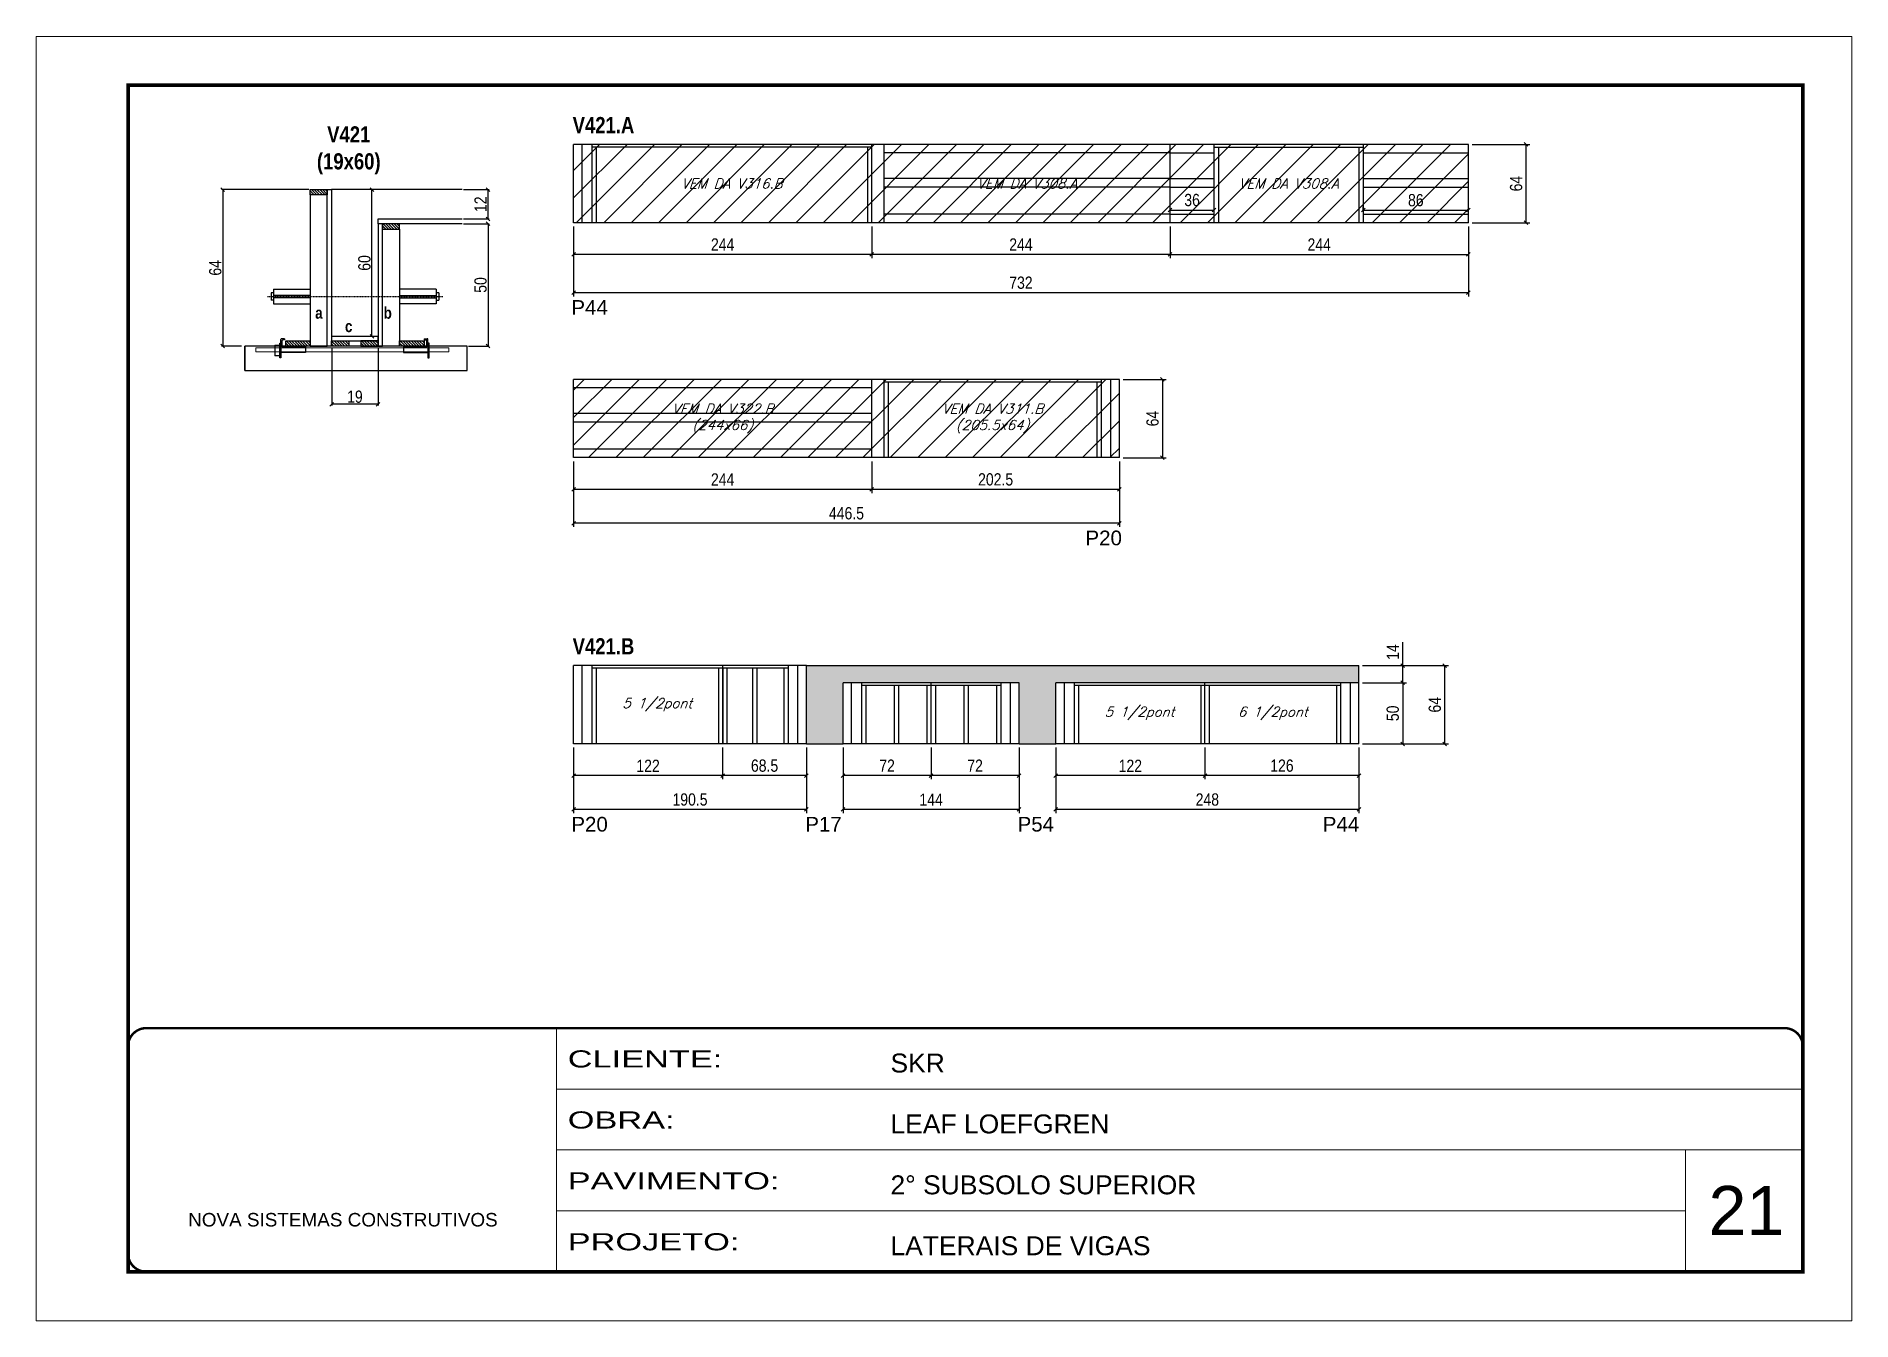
# Model space of a CAD drawing. Extents: x 3309 to 9590, y -2522 to 15424.
# Drawn here: x 3309 to 4794, y 7815 to 8865 of the extents above; entities that cross this region are included whole.
import ezdxf

# ---------------------------------------------------------------- set-up
doc = ezdxf.new("R2010")
doc.units = 0
for name, pattern in [('CONTINUO', [0]), ('DASHED', [0.75, 0.5, -0.25]), ('HIDDEN', [0.375, 0.25, -0.125])]:
    doc.linetypes.add(name, pattern=pattern)
for name, color, linetype in [('5', 5, 'Continuous'), ('barrote', 251, 'Continuous'), ('COTA', 241, 'Continuous'), ('detalhes', 4, 'Continuous'), ('NOMENCLATURA', 7, 'Continuous'), ('Painéis', 200, 'Continuous'), ('presilha', 1, 'Continuous'), ('SARR_2.2x10', 60, 'Continuous'), ('SARR_2.2x7', 40, 'Continuous'), ('SARR_3.5x7', 81, 'Continuous'), ('TENSOR', 3, 'Continuous'), ('texto', 7, 'Continuous')]:
    doc.layers.add(name, color=color, linetype=linetype)
for name, color, linetype, lineweight in [('CARIMBO', 255, 'Continuous', 9), ('CONCRETO', 251, 'Continuous', 25), ('Folhas', 255, 'Continuous', 9), ('Hachura', 251, 'Continuous', 9), ('SARRAFO DE PRESSAO', 251, 'DASHED', 9), ('SCO-___-LAJ', 2, 'Continuous', 0)]:
    doc.layers.add(name, color=color, linetype=linetype, lineweight=lineweight)
doc.styles.add('ARIAL', font='arial.ttf')
doc.styles.add('COTA TECNICA', font='techl___.ttf', dxfattribs={"height": 10})
doc.styles.add('COTA TECNICA 2X', font='techl___.ttf', dxfattribs={"height": 10})
doc.styles.add('Romans', font='romans.shx')
doc.styles.get("Standard").update_dxf_attribs({"font": 'arial.ttf'})
doc.styles.add('TECNICA', font='techb___.ttf', dxfattribs={"height": 10})
doc.styles.add('Tecnologia', font='')
doc.styles.get('Tecnologia').set_extended_font_data('Forgotten Futurist')
doc.dimstyles.new('PAINEL', dxfattribs={"dimtxt": 10, "dimasz": 3, "dimexe": 3, "dimexo": 3, "dimgap": 3, "dimtad": 1, "dimdec": 1, "dimzin": 12, "dimdsep": 46, "dimtxsty": 'COTA TECNICA', "dimblk1": 'OBLIQUE', "dimblk2": 'OBLIQUE', "dimsah": 1, "dimcen": 0.9, "dimclrd": 4, "dimclre": 4, "dimclrt": 240, "dimadec": 1, "dimazin": 3, "dimtfac": 1, "dimtdec": 1, "dimtmove": 0, "dimatfit": 3, "dimfxl": 1, "dimtolj": 1, "dimtzin": 12, "dimarcsym": 0})
doc.dimstyles.new('SECAO', dxfattribs={"dimscale": 0.333333, "dimtxt": 5, "dimasz": 9, "dimexe": 3, "dimexo": 3, "dimgap": 3, "dimtad": 1, "dimdec": 1, "dimlfac": 0.5, "dimzin": 12, "dimdsep": 46, "dimtxsty": 'COTA TECNICA 2X', "dimblk1": 'OBLIQUE', "dimblk2": 'OBLIQUE', "dimsah": 1, "dimcen": 0.9, "dimclrd": 4, "dimclre": 4, "dimclrt": 240, "dimadec": 1, "dimazin": 3, "dimtfac": 1, "dimtdec": 1, "dimtmove": 0, "dimatfit": 3, "dimfxl": 1, "dimtolj": 1, "dimtzin": 12, "dimarcsym": 0})
pattern_1 = [(135, (36786.496, -114900.4638), (-1.122532015, -1.122532015), [])]

msp = doc.modelspace()

# ---------------------------------------------------------------- texts
at = {"layer": '5', "linetype": 'Continuous'}
for s, p in [('P44', (3747.03, 8637.31)), ('P20', (4167.59, 8448.91)), ('P20', (3747.03, 8214.86)), ('P17', (3938.39, 8214.86)), ('P54', (4112.06, 8214.86)), ('P44', (4361.68, 8214.86))]:
    msp.add_text(s, height=12, rotation=0.00004, dxfattribs=at).set_placement(p)
at = {"layer": 'CARIMBO', "style": 'ARIAL'}
msp.add_text('21', height=40, dxfattribs=at).set_placement((4677.23, 7885.13))
at = {"layer": 'detalhes', "style": 'TECNICA'}
for s, p in [('b', (3593.46, 8634.13)), ('a', (3537.48, 8634.14)), ('c', (3561.85, 8623.18))]:
    msp.add_text(s, height=9.6, dxfattribs=at).set_placement(p)
at = {"layer": 'NOMENCLATURA', "style": 'TECNICA'}
for s, p in [('V421.A', (3748.11, 8785.81)), ('V421.B', (3748.11, 8359.69))]:
    msp.add_text(s, height=13.2, dxfattribs=at).set_placement(p)
at = {"layer": 'NOMENCLATURA', "insert": (3564.96, 8791.4), "char_height": 13.2, "attachment_point": 2, "style": 'TECNICA'}
msp.add_mtext_dynamic_manual_height_columns('V421\\P(19x60)', width=300.2766, gutter_width=1, heights=[0], dxfattribs=at)
at = {"layer": 'texto', "color": 2, "char_height": 8, "attachment_point": 5, "style": 'Romans'}
for s, insert in [('{\\Q19;\\C256;VEM DA V316.B}', (3878.33, 8744.62)), ('{\\Q19;\\C256;VEM DA V308.A}', (4119.83, 8744.62)), ('{\\Q19;\\C256;VEM DA V308.A}', (4333.83, 8744.62)), ('{\\Q19;\\C256;VEM DA V322.B^J(244x66)}', (3870.83, 8552.54)), ('{\\Q19;\\C256;VEM DA V311.B\\P(205.5x64)}', (4091.58, 8552.54)), ('{\\Q19;\\C256;5 1/2pont}', (3817.33, 8318.5)), ('{\\Q19;\\C256;5 1/2pont}', (4211.83, 8311.5)), ('{\\Q19;\\C256;6 1/2pont}', (4320.83, 8311.5))]:
    msp.add_mtext(s, dxfattribs=dict(at, insert=insert))

# ---------------------------------------------------------------- blocks, each defined once
blk = doc.blocks.new('9999999999')
at = {"color": 30, "linetype": 'CONTINUO'}
for p, q in [((98564.6, 34230.2), (98564.6, 34429.4)), ((98564.6, 34379.6), (99584, 34379.6)), ((98564.6, 34329.8), (99488, 34329.8)), ((99584, 34329.8), (99488, 34329.8)), ((99488, 34329.8), (99488, 34230.2)), ((98564.6, 34280), (99488, 34280))]:
    blk.add_line(p, q, dxfattribs=at)
at = {"color": 30, "linetype": 'CONTINUO', "const_width": 2}
blk.add_lwpolyline([(99584, 34230.2), (99584, 34414.4, 0.414214), (99569, 34429.4), (98229, 34429.4, 0.414214), (98214, 34414.4), (98214, 34245.2, 0.414214), (98229, 34230.2), (99584, 34230.2)], format="xyb", dxfattribs=at)
at = {"layer": 'Folhas'}
blk.add_lwpolyline([(98139, 34190.2), (99624, 34190.2), (99624, 35240.2), (98139, 35240.2)], close=True, dxfattribs=at)
at = {"layer": 'Folhas', "color": 30, "const_width": 3}
blk.add_lwpolyline([(98214, 34230.2), (99584, 34230.2), (99584, 35200.2), (98214, 35200.2)], close=True, dxfattribs=at)
at = {"color": 7, "linetype": 'Continuous', "ltscale": 5, "style": 'ARIAL'}
for s, height, p in [('SKR', 15.48, (98837.7, 34393.1)), ('LEAF LOEFGREN', 15.483, (98837.7, 34343.3)), ('2° SUBSOLO SUPERIOR', 15.483, (98837.7, 34293.5)), ('NOVA SISTEMAS CONSTRUTIVOS', 11.059, (98263.2, 34267.2)), ('LATERAIS DE VIGAS', 15.483, (98837.7, 34243.7))]:
    blk.add_text(s, height=height, dxfattribs=at).set_placement(p)
at = {"layer": 'Folhas', "color": 7, "style": 'Tecnologia', "width": 1.5}
for s, p in [('CLIENTE:', (98573.7, 34397.2)), ('OBRA:', (98573.7, 34347.3)), ('PAVIMENTO:', (98573.7, 34297.5)), ('PROJETO:', (98573.7, 34247.7))]:
    blk.add_text(s, height=14, dxfattribs=at).set_placement(p)
blk = doc.blocks.new('_Oblique')
at = {"color": 0, "linetype": 'ByBlock', "lineweight": -2}
blk.add_line((-0.5, -0.5), (0.5, 0.5), dxfattribs=at)
blk = doc.blocks.new('*D1354')
at = {"layer": 'COTA', "color": 4, "lineweight": -2, "transparency": 16777216}
for p, q in [((3551, 8610.7), (3551, 8563.2)), ((3589, 8610.7), (3589, 8563.2)), ((3589, 8564.2), (3551, 8564.2))]:
    blk.add_line(p, q, dxfattribs=at)
at = {"layer": 'Defpoints', "color": 0, "transparency": 16777216}
for p in [(3551, 8611.7), (3589, 8611.7), (3551, 8564.2)]:
    blk.add_point(p, dxfattribs=at)
at = {"layer": 'COTA', "color": 4, "lineweight": -2, "transparency": 16777216, "xscale": 3, "yscale": 3, "zscale": 3, "rotation": 180}
blk.add_blockref('_Oblique', (3551, 8564.2), dxfattribs=at)
at = {"layer": 'COTA', "color": 4, "lineweight": -2, "transparency": 16777216, "xscale": 3, "yscale": 3, "zscale": 3}
blk.add_blockref('_Oblique', (3589, 8564.2), dxfattribs=at)
at = {"layer": 'COTA', "color": 240, "transparency": 16777216, "insert": (3570, 8570.3), "char_height": 10, "attachment_point": 5, "style": 'COTA TECNICA 2X'}
blk.add_mtext('\\A1;19', dxfattribs=at)
blk = doc.blocks.new('PRESILHA METÁLICA 1')
at = {"layer": 'presilha'}
for p, q in [((0, 13), (6, 13)), ((0, 13), (0, 0)), ((6, 0), (0, 0)), ((6, 15.5), (7.5, 15.5)), ((6, -2.5), (6, 15.5)), ((6, 13), (6, 0)), ((7.5, 10.6), (7.5, 19.9)), ((7.5, 15.5), (7.5, -2.5)), ((37.5, 4.1), (7.5, 4.1)), ((12, 21), (8.6, 21)), ((9, 11.6), (9, 18.9)), ((12, 19.5), (9.6, 19.5)), ((37.5, 11), (9.6, 11)), ((12, 21), (12, 19.5)), ((37.5, 11), (37.5, 4.1)), ((7.5, -2.5), (6, -2.5))]:
    blk.add_line(p, q, dxfattribs=at)
for centre, radius, start, end in [((8.6, 19.9), 1.14, 90, 180), ((9.6, 18.9), 0.57, 90, 180), ((9.6, 11.6), 0.57, 180, 270)]:
    blk.add_arc(centre, radius, start, end, dxfattribs=at)
blk = doc.blocks.new('PRESILHA METÁLICA 2')
at = {"layer": 'presilha'}
for p, q in [((-5.2, 23.5), (-5.2, 22)), ((-5.2, 23.5), (-1.9, 23.5)), ((-0.8, 14.6), (-0.8, 22.4)), ((-30.8, 13.5), (-30.8, 6.6)), ((-30.8, 13.5), (-2.8, 13.5)), ((-30.8, 6.6), (-0.8, 6.6)), ((-5.2, 22), (-2.8, 22)), ((-2.2, 14.1), (-2.2, 21.4)), ((0.8, 18), (-0.8, 18)), ((-0.8, 18), (-0.8, 0)), ((-0.8, 0), (0.8, 0)), ((0.8, 0), (0.8, 18))]:
    blk.add_line(p, q, dxfattribs=at)
for centre, radius, start, end in [((-1.9, 22.4), 1.14, 0, 90), ((-2.8, 21.4), 0.57, 0, 90), ((-2.8, 14.1), 0.57, 270, 0)]:
    blk.add_arc(centre, radius, start, end, dxfattribs=at)
blk = doc.blocks.new('*D1355')
at = {"layer": 'COTA', "color": 4, "lineweight": -2, "transparency": 16777216}
for p, q in [((3532.4, 8739.7), (3460.9, 8739.7)), ((3461.9, 8739.7), (3461.9, 8611.7)), ((3477.1, 8611.7), (3460.9, 8611.7))]:
    blk.add_line(p, q, dxfattribs=at)
at = {"layer": 'Defpoints', "color": 0, "transparency": 16777216}
for p in [(3533.4, 8739.7), (3461.9, 8611.7), (3478.1, 8611.7)]:
    blk.add_point(p, dxfattribs=at)
at = {"layer": 'COTA', "color": 4, "lineweight": -2, "transparency": 16777216, "xscale": 3, "yscale": 3, "zscale": 3}
for p, rotation in [((3461.9, 8739.7), 90), ((3461.9, 8611.7), 270)]:
    blk.add_blockref('_Oblique', p, dxfattribs=dict(at, rotation=rotation))
at = {"layer": 'COTA', "color": 240, "transparency": 16777216, "insert": (3455.8, 8675.7), "char_height": 10, "attachment_point": 5, "rotation": 90, "style": 'COTA TECNICA 2X'}
blk.add_mtext('\\A1;64', dxfattribs=at)
blk = doc.blocks.new('*D1356')
at = {"layer": 'COTA', "color": 4, "lineweight": -2, "transparency": 16777216}
for p, q in [((3658.7, 8711.7), (3679.9, 8711.7)), ((3678.9, 8711.7), (3678.9, 8611.7)), ((3662.8, 8611.7), (3679.9, 8611.7))]:
    blk.add_line(p, q, dxfattribs=at)
at = {"layer": 'Defpoints', "color": 0, "transparency": 16777216}
for p in [(3657.7, 8711.7), (3661.8, 8611.7), (3678.9, 8611.7)]:
    blk.add_point(p, dxfattribs=at)
at = {"layer": 'COTA', "color": 4, "lineweight": -2, "transparency": 16777216, "xscale": 3, "yscale": 3, "zscale": 3}
for p, rotation in [((3678.9, 8711.7), 90), ((3678.9, 8611.7), 270)]:
    blk.add_blockref('_Oblique', p, dxfattribs=dict(at, rotation=rotation))
at = {"layer": 'COTA', "color": 240, "transparency": 16777216, "insert": (3672.8, 8661.7), "char_height": 10, "attachment_point": 5, "rotation": 90, "style": 'COTA TECNICA 2X'}
blk.add_mtext('\\A1;50', dxfattribs=at)
blk = doc.blocks.new('*D1357')
at = {"layer": 'COTA', "color": 4, "lineweight": -2, "transparency": 16777216}
for p, q in [((3588, 8739.7), (3582.9, 8739.7)), ((3583.9, 8619.7), (3583.9, 8739.7)), ((3588, 8619.7), (3582.9, 8619.7))]:
    blk.add_line(p, q, dxfattribs=at)
at = {"layer": 'Defpoints', "color": 0, "transparency": 16777216}
for p in [(3583.9, 8739.7), (3589, 8739.7), (3589, 8619.7)]:
    blk.add_point(p, dxfattribs=at)
at = {"layer": 'COTA', "color": 4, "lineweight": -2, "transparency": 16777216, "xscale": 3, "yscale": 3, "zscale": 3}
for p, rotation in [((3583.9, 8739.7), 90), ((3583.9, 8619.7), 270)]:
    blk.add_blockref('_Oblique', p, dxfattribs=dict(at, rotation=rotation))
at = {"layer": 'COTA', "color": 240, "transparency": 16777216, "insert": (3577.8, 8679.7), "char_height": 10, "attachment_point": 5, "rotation": 90, "style": 'COTA TECNICA 2X'}
blk.add_mtext('\\A1;60', dxfattribs=at)
blk = doc.blocks.new('*D1358')
at = {"layer": 'COTA', "color": 4, "lineweight": -2, "transparency": 16777216}
for p, q in [((3658.7, 8739.7), (3679.9, 8739.7)), ((3678.9, 8715.7), (3678.9, 8739.7)), ((3658.7, 8715.7), (3679.9, 8715.7))]:
    blk.add_line(p, q, dxfattribs=at)
at = {"layer": 'Defpoints', "color": 0, "transparency": 16777216}
for p in [(3657.7, 8739.7), (3678.9, 8739.7), (3657.7, 8715.7)]:
    blk.add_point(p, dxfattribs=at)
at = {"layer": 'COTA', "color": 4, "lineweight": -2, "transparency": 16777216, "xscale": 3, "yscale": 3, "zscale": 3}
for p, rotation in [((3678.9, 8739.7), 90), ((3678.9, 8715.7), 270)]:
    blk.add_blockref('_Oblique', p, dxfattribs=dict(at, rotation=rotation))
at = {"layer": 'COTA', "color": 240, "transparency": 16777216, "insert": (3672.8, 8727.7), "char_height": 10, "attachment_point": 5, "rotation": 90, "style": 'COTA TECNICA 2X'}
blk.add_mtext('\\A1;12', dxfattribs=at)
blk = doc.blocks.new('*D1359')
at = {"layer": 'COTA', "color": 4, "linetype": 'ByBlock', "lineweight": -2, "transparency": 16777216}
for p, q in [((3992.8, 8709.6), (3992.8, 8683.7)), ((4236.8, 8709.6), (4236.8, 8683.7)), ((4236.8, 8686.7), (3992.8, 8686.7))]:
    blk.add_line(p, q, dxfattribs=at)
at = {"layer": 'Defpoints', "color": 0, "linetype": 'ByBlock', "transparency": 16777216}
for p in [(3992.8, 8712.6), (4236.8, 8712.6), (3992.8, 8686.7)]:
    blk.add_point(p, dxfattribs=at)
at = {"layer": 'COTA', "color": 4, "linetype": 'ByBlock', "lineweight": -2, "transparency": 16777216, "xscale": 3, "yscale": 3, "zscale": 3, "rotation": 180}
blk.add_blockref('_Oblique', (3992.8, 8686.7), dxfattribs=at)
at = {"layer": 'COTA', "color": 4, "linetype": 'ByBlock', "lineweight": -2, "transparency": 16777216, "xscale": 3, "yscale": 3, "zscale": 3}
blk.add_blockref('_Oblique', (4236.8, 8686.7), dxfattribs=at)
at = {"layer": 'COTA', "color": 240, "linetype": 'ByBlock', "transparency": 16777216, "insert": (4114.8, 8694.8), "char_height": 10, "attachment_point": 5, "style": 'COTA TECNICA'}
blk.add_mtext('\\A1;244', dxfattribs=at)
blk = doc.blocks.new('*D1360')
at = {"layer": 'COTA', "color": 4, "linetype": 'ByBlock', "lineweight": -2, "transparency": 16777216}
for p, q in [((3748.8, 8709.6), (3748.8, 8683.7)), ((3992.8, 8709.6), (3992.8, 8683.7)), ((3992.8, 8686.7), (3748.8, 8686.7))]:
    blk.add_line(p, q, dxfattribs=at)
at = {"layer": 'Defpoints', "color": 0, "linetype": 'ByBlock', "transparency": 16777216}
for p in [(3748.8, 8712.6), (3992.8, 8712.6), (3748.8, 8686.7)]:
    blk.add_point(p, dxfattribs=at)
at = {"layer": 'COTA', "color": 4, "linetype": 'ByBlock', "lineweight": -2, "transparency": 16777216, "xscale": 3, "yscale": 3, "zscale": 3, "rotation": 180}
blk.add_blockref('_Oblique', (3748.8, 8686.7), dxfattribs=at)
at = {"layer": 'COTA', "color": 4, "linetype": 'ByBlock', "lineweight": -2, "transparency": 16777216, "xscale": 3, "yscale": 3, "zscale": 3}
blk.add_blockref('_Oblique', (3992.8, 8686.7), dxfattribs=at)
at = {"layer": 'COTA', "color": 240, "linetype": 'ByBlock', "transparency": 16777216, "insert": (3870.8, 8694.8), "char_height": 10, "attachment_point": 5, "style": 'COTA TECNICA'}
blk.add_mtext('\\A1;244', dxfattribs=at)
blk = doc.blocks.new('*D1361')
at = {"layer": 'COTA', "color": 4, "linetype": 'ByBlock', "lineweight": -2, "transparency": 16777216}
for p, q in [((3748.8, 8709.6), (3748.8, 8652.3)), ((4480.8, 8709.6), (4480.8, 8652.3)), ((4480.8, 8655.3), (3748.8, 8655.3))]:
    blk.add_line(p, q, dxfattribs=at)
at = {"layer": 'Defpoints', "color": 0, "linetype": 'ByBlock', "transparency": 16777216}
for p in [(3748.8, 8712.6), (4480.8, 8712.6), (3748.8, 8655.3)]:
    blk.add_point(p, dxfattribs=at)
at = {"layer": 'COTA', "color": 4, "linetype": 'ByBlock', "lineweight": -2, "transparency": 16777216, "xscale": 3, "yscale": 3, "zscale": 3, "rotation": 180}
blk.add_blockref('_Oblique', (3748.8, 8655.3), dxfattribs=at)
at = {"layer": 'COTA', "color": 4, "linetype": 'ByBlock', "lineweight": -2, "transparency": 16777216, "xscale": 3, "yscale": 3, "zscale": 3}
blk.add_blockref('_Oblique', (4480.8, 8655.3), dxfattribs=at)
at = {"layer": 'COTA', "color": 240, "linetype": 'ByBlock', "transparency": 16777216, "insert": (4114.8, 8663.5), "char_height": 10, "attachment_point": 5, "style": 'COTA TECNICA'}
blk.add_mtext('\\A1;732', dxfattribs=at)
blk = doc.blocks.new('*D1362')
at = {"layer": 'COTA', "color": 4, "lineweight": -2, "transparency": 16777216}
for p, q in [((4236.8, 8709.6), (4236.8, 8683.7)), ((4480.8, 8709.6), (4480.8, 8683.7)), ((4236.8, 8686.7), (4480.8, 8686.7))]:
    blk.add_line(p, q, dxfattribs=at)
at = {"layer": 'Defpoints', "color": 0, "transparency": 16777216}
for p in [(4236.8, 8712.6), (4480.8, 8712.6), (4480.8, 8686.7)]:
    blk.add_point(p, dxfattribs=at)
at = {"layer": 'COTA', "color": 4, "lineweight": -2, "transparency": 16777216, "xscale": 3, "yscale": 3, "zscale": 3, "rotation": 180}
blk.add_blockref('_Oblique', (4236.8, 8686.7), dxfattribs=at)
at = {"layer": 'COTA', "color": 4, "lineweight": -2, "transparency": 16777216, "xscale": 3, "yscale": 3, "zscale": 3}
blk.add_blockref('_Oblique', (4480.8, 8686.7), dxfattribs=at)
at = {"layer": 'COTA', "color": 240, "transparency": 16777216, "insert": (4358.8, 8694.8), "char_height": 10, "attachment_point": 5, "style": 'COTA TECNICA'}
blk.add_mtext('\\A1;244', dxfattribs=at)
blk = doc.blocks.new('*D1363')
at = {"layer": 'COTA', "color": 4, "lineweight": -2, "transparency": 16777216}
for p, q in [((4483.8, 8776.6), (4531, 8776.6)), ((4528, 8712.6), (4528, 8776.6)), ((4483.8, 8712.6), (4531, 8712.6))]:
    blk.add_line(p, q, dxfattribs=at)
at = {"layer": 'Defpoints', "color": 0, "transparency": 16777216}
for p in [(4480.8, 8776.6), (4528, 8776.6), (4480.8, 8712.6)]:
    blk.add_point(p, dxfattribs=at)
at = {"layer": 'COTA', "color": 4, "lineweight": -2, "transparency": 16777216, "xscale": 3, "yscale": 3, "zscale": 3}
for p, rotation in [((4528, 8776.6), 90), ((4528, 8712.6), 270)]:
    blk.add_blockref('_Oblique', p, dxfattribs=dict(at, rotation=rotation))
at = {"layer": 'COTA', "color": 240, "transparency": 16777216, "insert": (4519.9, 8744.6), "char_height": 10, "attachment_point": 5, "rotation": 90, "style": 'COTA TECNICA'}
blk.add_mtext('\\A1;64', dxfattribs=at)
blk = doc.blocks.new('*D1364')
at = {"layer": 'COTA', "color": 4, "lineweight": -2, "transparency": 16777216}
for p, q in [((4236.8, 8722.6), (4236.8, 8725.9)), ((4236.8, 8722.9), (4272.8, 8722.9)), ((4272.8, 8722.6), (4272.8, 8725.9))]:
    blk.add_line(p, q, dxfattribs=at)
at = {"layer": 'Defpoints', "color": 0, "transparency": 16777216}
for p in [(4236.8, 8719.6), (4272.8, 8722.9), (4272.8, 8719.6)]:
    blk.add_point(p, dxfattribs=at)
at = {"layer": 'COTA', "color": 4, "lineweight": -2, "transparency": 16777216, "xscale": 3, "yscale": 3, "zscale": 3, "rotation": 180}
blk.add_blockref('_Oblique', (4236.8, 8722.9), dxfattribs=at)
at = {"layer": 'COTA', "color": 4, "lineweight": -2, "transparency": 16777216, "xscale": 3, "yscale": 3, "zscale": 3}
blk.add_blockref('_Oblique', (4272.8, 8722.9), dxfattribs=at)
at = {"layer": 'COTA', "color": 240, "transparency": 16777216, "insert": (4254.8, 8731.1), "char_height": 10, "attachment_point": 5, "style": 'COTA TECNICA'}
blk.add_mtext('\\A1;36', dxfattribs=at)
blk = doc.blocks.new('*D1365')
at = {"layer": 'COTA', "color": 4, "lineweight": -2, "transparency": 16777216}
for p, q in [((4394.8, 8722.6), (4394.8, 8725.9)), ((4394.8, 8722.9), (4480.8, 8722.9)), ((4480.8, 8722.6), (4480.8, 8725.9))]:
    blk.add_line(p, q, dxfattribs=at)
at = {"layer": 'Defpoints', "color": 0, "transparency": 16777216}
for p in [(4394.8, 8719.6), (4480.8, 8722.9), (4480.8, 8719.6)]:
    blk.add_point(p, dxfattribs=at)
at = {"layer": 'COTA', "color": 4, "lineweight": -2, "transparency": 16777216, "xscale": 3, "yscale": 3, "zscale": 3, "rotation": 180}
blk.add_blockref('_Oblique', (4394.8, 8722.9), dxfattribs=at)
at = {"layer": 'COTA', "color": 4, "lineweight": -2, "transparency": 16777216, "xscale": 3, "yscale": 3, "zscale": 3}
blk.add_blockref('_Oblique', (4480.8, 8722.9), dxfattribs=at)
at = {"layer": 'COTA', "color": 240, "transparency": 16777216, "insert": (4437.8, 8731), "char_height": 10, "attachment_point": 5, "style": 'COTA TECNICA'}
blk.add_mtext('\\A1;86', dxfattribs=at)
blk = doc.blocks.new('*D1366')
at = {"layer": 'COTA', "color": 4, "linetype": 'ByBlock', "lineweight": -2, "transparency": 16777216}
for p, q in [((3992.8, 8517.5), (3992.8, 8491.6)), ((4195.3, 8517.5), (4195.3, 8491.6)), ((4195.3, 8494.6), (3992.8, 8494.6))]:
    blk.add_line(p, q, dxfattribs=at)
at = {"layer": 'Defpoints', "color": 0, "linetype": 'ByBlock', "transparency": 16777216}
for p in [(3992.8, 8520.5), (4195.3, 8520.5), (3992.8, 8494.6)]:
    blk.add_point(p, dxfattribs=at)
at = {"layer": 'COTA', "color": 4, "linetype": 'ByBlock', "lineweight": -2, "transparency": 16777216, "xscale": 3, "yscale": 3, "zscale": 3, "rotation": 180}
blk.add_blockref('_Oblique', (3992.8, 8494.6), dxfattribs=at)
at = {"layer": 'COTA', "color": 4, "linetype": 'ByBlock', "lineweight": -2, "transparency": 16777216, "xscale": 3, "yscale": 3, "zscale": 3}
blk.add_blockref('_Oblique', (4195.3, 8494.6), dxfattribs=at)
at = {"layer": 'COTA', "color": 240, "linetype": 'ByBlock', "transparency": 16777216, "insert": (4094.1, 8502.7), "char_height": 10, "attachment_point": 5, "style": 'COTA TECNICA'}
blk.add_mtext('\\A1;202.5', dxfattribs=at)
blk = doc.blocks.new('*D1367')
at = {"layer": 'COTA', "color": 4, "linetype": 'ByBlock', "lineweight": -2, "transparency": 16777216}
for p, q in [((3748.8, 8517.5), (3748.8, 8491.6)), ((3992.8, 8517.5), (3992.8, 8491.6)), ((3992.8, 8494.6), (3748.8, 8494.6))]:
    blk.add_line(p, q, dxfattribs=at)
at = {"layer": 'Defpoints', "color": 0, "linetype": 'ByBlock', "transparency": 16777216}
for p in [(3748.8, 8520.5), (3992.8, 8520.5), (3748.8, 8494.6)]:
    blk.add_point(p, dxfattribs=at)
at = {"layer": 'COTA', "color": 4, "linetype": 'ByBlock', "lineweight": -2, "transparency": 16777216, "xscale": 3, "yscale": 3, "zscale": 3, "rotation": 180}
blk.add_blockref('_Oblique', (3748.8, 8494.6), dxfattribs=at)
at = {"layer": 'COTA', "color": 4, "linetype": 'ByBlock', "lineweight": -2, "transparency": 16777216, "xscale": 3, "yscale": 3, "zscale": 3}
blk.add_blockref('_Oblique', (3992.8, 8494.6), dxfattribs=at)
at = {"layer": 'COTA', "color": 240, "linetype": 'ByBlock', "transparency": 16777216, "insert": (3870.8, 8502.7), "char_height": 10, "attachment_point": 5, "style": 'COTA TECNICA'}
blk.add_mtext('\\A1;244', dxfattribs=at)
blk = doc.blocks.new('*D1368')
at = {"layer": 'COTA', "color": 4, "linetype": 'ByBlock', "lineweight": -2, "transparency": 16777216}
for p, q in [((3748.8, 8517.5), (3748.8, 8463.9)), ((4195.3, 8517.5), (4195.3, 8463.9)), ((4195.3, 8466.9), (3748.8, 8466.9))]:
    blk.add_line(p, q, dxfattribs=at)
at = {"layer": 'Defpoints', "color": 0, "linetype": 'ByBlock', "transparency": 16777216}
for p in [(3748.8, 8520.5), (4195.3, 8520.5), (3748.8, 8466.9)]:
    blk.add_point(p, dxfattribs=at)
at = {"layer": 'COTA', "color": 4, "linetype": 'ByBlock', "lineweight": -2, "transparency": 16777216, "xscale": 3, "yscale": 3, "zscale": 3, "rotation": 180}
blk.add_blockref('_Oblique', (3748.8, 8466.9), dxfattribs=at)
at = {"layer": 'COTA', "color": 4, "linetype": 'ByBlock', "lineweight": -2, "transparency": 16777216, "xscale": 3, "yscale": 3, "zscale": 3}
blk.add_blockref('_Oblique', (4195.3, 8466.9), dxfattribs=at)
at = {"layer": 'COTA', "color": 240, "linetype": 'ByBlock', "transparency": 16777216, "insert": (3972.1, 8475), "char_height": 10, "attachment_point": 5, "style": 'COTA TECNICA'}
blk.add_mtext('\\A1;446.5', dxfattribs=at)
blk = doc.blocks.new('*D1369')
at = {"layer": 'COTA', "color": 4, "lineweight": -2, "transparency": 16777216}
for p, q in [((4198.3, 8584.5), (4233.6, 8584.5)), ((4230.6, 8584.5), (4230.6, 8520.5)), ((4198.3, 8520.5), (4233.6, 8520.5))]:
    blk.add_line(p, q, dxfattribs=at)
at = {"layer": 'Defpoints', "color": 0, "transparency": 16777216}
for p in [(4195.3, 8584.5), (4195.3, 8520.5), (4230.6, 8520.5)]:
    blk.add_point(p, dxfattribs=at)
at = {"layer": 'COTA', "color": 4, "lineweight": -2, "transparency": 16777216, "xscale": 3, "yscale": 3, "zscale": 3}
for p, rotation in [((4230.6, 8584.5), 90), ((4230.6, 8520.5), 270)]:
    blk.add_blockref('_Oblique', p, dxfattribs=dict(at, rotation=rotation))
at = {"layer": 'COTA', "color": 240, "transparency": 16777216, "insert": (4222.5, 8552.5), "char_height": 10, "attachment_point": 5, "rotation": 90, "style": 'COTA TECNICA'}
blk.add_mtext('\\A1;64', dxfattribs=at)
blk = doc.blocks.new('*D1370')
at = {"layer": 'COTA', "color": 4, "linetype": 'ByBlock', "lineweight": -2, "transparency": 16777216}
for p, q in [((3870.8, 8283.5), (3870.8, 8257.6)), ((3939.3, 8283.5), (3939.3, 8257.6)), ((3939.3, 8260.6), (3870.8, 8260.6))]:
    blk.add_line(p, q, dxfattribs=at)
at = {"layer": 'Defpoints', "color": 0, "linetype": 'ByBlock', "transparency": 16777216}
for p in [(3870.8, 8286.5), (3939.3, 8286.5), (3870.8, 8260.6)]:
    blk.add_point(p, dxfattribs=at)
at = {"layer": 'COTA', "color": 4, "linetype": 'ByBlock', "lineweight": -2, "transparency": 16777216, "xscale": 3, "yscale": 3, "zscale": 3, "rotation": 180}
blk.add_blockref('_Oblique', (3870.8, 8260.6), dxfattribs=at)
at = {"layer": 'COTA', "color": 4, "linetype": 'ByBlock', "lineweight": -2, "transparency": 16777216, "xscale": 3, "yscale": 3, "zscale": 3}
blk.add_blockref('_Oblique', (3939.3, 8260.6), dxfattribs=at)
at = {"layer": 'COTA', "color": 240, "linetype": 'ByBlock', "transparency": 16777216, "insert": (3905.1, 8268.7), "char_height": 10, "attachment_point": 5, "style": 'COTA TECNICA'}
blk.add_mtext('\\A1;68.5', dxfattribs=at)
blk = doc.blocks.new('*D1371')
at = {"layer": 'COTA', "color": 4, "linetype": 'ByBlock', "lineweight": -2, "transparency": 16777216}
for p, q in [((3748.8, 8283.5), (3748.8, 8257.6)), ((3870.8, 8283.5), (3870.8, 8257.6)), ((3870.8, 8260.6), (3748.8, 8260.6))]:
    blk.add_line(p, q, dxfattribs=at)
at = {"layer": 'Defpoints', "color": 0, "linetype": 'ByBlock', "transparency": 16777216}
for p in [(3748.8, 8286.5), (3870.8, 8286.5), (3748.8, 8260.6)]:
    blk.add_point(p, dxfattribs=at)
at = {"layer": 'COTA', "color": 4, "linetype": 'ByBlock', "lineweight": -2, "transparency": 16777216, "xscale": 3, "yscale": 3, "zscale": 3, "rotation": 180}
blk.add_blockref('_Oblique', (3748.8, 8260.6), dxfattribs=at)
at = {"layer": 'COTA', "color": 4, "linetype": 'ByBlock', "lineweight": -2, "transparency": 16777216, "xscale": 3, "yscale": 3, "zscale": 3}
blk.add_blockref('_Oblique', (3870.8, 8260.6), dxfattribs=at)
at = {"layer": 'COTA', "color": 240, "linetype": 'ByBlock', "transparency": 16777216, "insert": (3809.8, 8268.6), "char_height": 10, "attachment_point": 5, "style": 'COTA TECNICA'}
blk.add_mtext('\\A1;122', dxfattribs=at)
blk = doc.blocks.new('*D1372')
at = {"layer": 'COTA', "color": 4, "linetype": 'ByBlock', "lineweight": -2, "transparency": 16777216}
for p, q in [((3748.8, 8283.5), (3748.8, 8229.9)), ((3939.3, 8283.5), (3939.3, 8229.9)), ((3939.3, 8232.9), (3748.8, 8232.9))]:
    blk.add_line(p, q, dxfattribs=at)
at = {"layer": 'Defpoints', "color": 0, "linetype": 'ByBlock', "transparency": 16777216}
for p in [(3748.8, 8286.5), (3939.3, 8286.5), (3748.8, 8232.9)]:
    blk.add_point(p, dxfattribs=at)
at = {"layer": 'COTA', "color": 4, "linetype": 'ByBlock', "lineweight": -2, "transparency": 16777216, "xscale": 3, "yscale": 3, "zscale": 3, "rotation": 180}
blk.add_blockref('_Oblique', (3748.8, 8232.9), dxfattribs=at)
at = {"layer": 'COTA', "color": 4, "linetype": 'ByBlock', "lineweight": -2, "transparency": 16777216, "xscale": 3, "yscale": 3, "zscale": 3}
blk.add_blockref('_Oblique', (3939.3, 8232.9), dxfattribs=at)
at = {"layer": 'COTA', "color": 240, "linetype": 'ByBlock', "transparency": 16777216, "insert": (3844.1, 8241), "char_height": 10, "attachment_point": 5, "style": 'COTA TECNICA'}
blk.add_mtext('\\A1;190.5', dxfattribs=at)
blk = doc.blocks.new('*D1373')
at = {"layer": 'COTA', "color": 4, "linetype": 'ByBlock', "lineweight": -2, "transparency": 16777216}
for p, q in [((4041.3, 8283.5), (4041.3, 8257.6)), ((4113.3, 8283.5), (4113.3, 8257.6)), ((4113.3, 8260.6), (4041.3, 8260.6))]:
    blk.add_line(p, q, dxfattribs=at)
at = {"layer": 'Defpoints', "color": 0, "linetype": 'ByBlock', "transparency": 16777216}
for p in [(4041.3, 8286.5), (4113.3, 8286.5), (4041.3, 8260.6)]:
    blk.add_point(p, dxfattribs=at)
at = {"layer": 'COTA', "color": 4, "linetype": 'ByBlock', "lineweight": -2, "transparency": 16777216, "xscale": 3, "yscale": 3, "zscale": 3, "rotation": 180}
blk.add_blockref('_Oblique', (4041.3, 8260.6), dxfattribs=at)
at = {"layer": 'COTA', "color": 4, "linetype": 'ByBlock', "lineweight": -2, "transparency": 16777216, "xscale": 3, "yscale": 3, "zscale": 3}
blk.add_blockref('_Oblique', (4113.3, 8260.6), dxfattribs=at)
at = {"layer": 'COTA', "color": 240, "linetype": 'ByBlock', "transparency": 16777216, "insert": (4077.3, 8268.7), "char_height": 10, "attachment_point": 5, "style": 'COTA TECNICA'}
blk.add_mtext('\\A1;72', dxfattribs=at)
blk = doc.blocks.new('*D1374')
at = {"layer": 'COTA', "color": 4, "linetype": 'ByBlock', "lineweight": -2, "transparency": 16777216}
for p, q in [((3969.3, 8283.5), (3969.3, 8257.6)), ((4041.3, 8283.5), (4041.3, 8257.6)), ((4041.3, 8260.6), (3969.3, 8260.6))]:
    blk.add_line(p, q, dxfattribs=at)
at = {"layer": 'Defpoints', "color": 0, "linetype": 'ByBlock', "transparency": 16777216}
for p in [(3969.3, 8286.5), (4041.3, 8286.5), (3969.3, 8260.6)]:
    blk.add_point(p, dxfattribs=at)
at = {"layer": 'COTA', "color": 4, "linetype": 'ByBlock', "lineweight": -2, "transparency": 16777216, "xscale": 3, "yscale": 3, "zscale": 3, "rotation": 180}
blk.add_blockref('_Oblique', (3969.3, 8260.6), dxfattribs=at)
at = {"layer": 'COTA', "color": 4, "linetype": 'ByBlock', "lineweight": -2, "transparency": 16777216, "xscale": 3, "yscale": 3, "zscale": 3}
blk.add_blockref('_Oblique', (4041.3, 8260.6), dxfattribs=at)
at = {"layer": 'COTA', "color": 240, "linetype": 'ByBlock', "transparency": 16777216, "insert": (4005.3, 8268.7), "char_height": 10, "attachment_point": 5, "style": 'COTA TECNICA'}
blk.add_mtext('\\A1;72', dxfattribs=at)
blk = doc.blocks.new('*D1375')
at = {"layer": 'COTA', "color": 4, "linetype": 'ByBlock', "lineweight": -2, "transparency": 16777216}
for p, q in [((3969.3, 8283.5), (3969.3, 8229.9)), ((4113.3, 8283.5), (4113.3, 8229.9)), ((4113.3, 8232.9), (3969.3, 8232.9))]:
    blk.add_line(p, q, dxfattribs=at)
at = {"layer": 'Defpoints', "color": 0, "linetype": 'ByBlock', "transparency": 16777216}
for p in [(3969.3, 8286.5), (4113.3, 8286.5), (3969.3, 8232.9)]:
    blk.add_point(p, dxfattribs=at)
at = {"layer": 'COTA', "color": 4, "linetype": 'ByBlock', "lineweight": -2, "transparency": 16777216, "xscale": 3, "yscale": 3, "zscale": 3, "rotation": 180}
blk.add_blockref('_Oblique', (3969.3, 8232.9), dxfattribs=at)
at = {"layer": 'COTA', "color": 4, "linetype": 'ByBlock', "lineweight": -2, "transparency": 16777216, "xscale": 3, "yscale": 3, "zscale": 3}
blk.add_blockref('_Oblique', (4113.3, 8232.9), dxfattribs=at)
at = {"layer": 'COTA', "color": 240, "linetype": 'ByBlock', "transparency": 16777216, "insert": (4041.3, 8240.9), "char_height": 10, "attachment_point": 5, "style": 'COTA TECNICA'}
blk.add_mtext('\\A1;144', dxfattribs=at)
blk = doc.blocks.new('*D1376')
at = {"layer": 'COTA', "color": 4, "linetype": 'ByBlock', "lineweight": -2, "transparency": 16777216}
for p, q in [((4265.3, 8283.5), (4265.3, 8257.6)), ((4391.3, 8283.5), (4391.3, 8257.6)), ((4391.3, 8260.6), (4265.3, 8260.6))]:
    blk.add_line(p, q, dxfattribs=at)
at = {"layer": 'Defpoints', "color": 0, "linetype": 'ByBlock', "transparency": 16777216}
for p in [(4265.3, 8286.5), (4391.3, 8286.5), (4265.3, 8260.6)]:
    blk.add_point(p, dxfattribs=at)
at = {"layer": 'COTA', "color": 4, "linetype": 'ByBlock', "lineweight": -2, "transparency": 16777216, "xscale": 3, "yscale": 3, "zscale": 3, "rotation": 180}
blk.add_blockref('_Oblique', (4265.3, 8260.6), dxfattribs=at)
at = {"layer": 'COTA', "color": 4, "linetype": 'ByBlock', "lineweight": -2, "transparency": 16777216, "xscale": 3, "yscale": 3, "zscale": 3}
blk.add_blockref('_Oblique', (4391.3, 8260.6), dxfattribs=at)
at = {"layer": 'COTA', "color": 240, "linetype": 'ByBlock', "transparency": 16777216, "insert": (4328.3, 8268.7), "char_height": 10, "attachment_point": 5, "style": 'COTA TECNICA'}
blk.add_mtext('\\A1;126', dxfattribs=at)
blk = doc.blocks.new('*D1377')
at = {"layer": 'COTA', "color": 4, "linetype": 'ByBlock', "lineweight": -2, "transparency": 16777216}
for p, q in [((4143.3, 8283.5), (4143.3, 8257.6)), ((4265.3, 8283.5), (4265.3, 8257.6)), ((4265.3, 8260.6), (4143.3, 8260.6))]:
    blk.add_line(p, q, dxfattribs=at)
at = {"layer": 'Defpoints', "color": 0, "linetype": 'ByBlock', "transparency": 16777216}
for p in [(4143.3, 8286.5), (4265.3, 8286.5), (4143.3, 8260.6)]:
    blk.add_point(p, dxfattribs=at)
at = {"layer": 'COTA', "color": 4, "linetype": 'ByBlock', "lineweight": -2, "transparency": 16777216, "xscale": 3, "yscale": 3, "zscale": 3, "rotation": 180}
blk.add_blockref('_Oblique', (4143.3, 8260.6), dxfattribs=at)
at = {"layer": 'COTA', "color": 4, "linetype": 'ByBlock', "lineweight": -2, "transparency": 16777216, "xscale": 3, "yscale": 3, "zscale": 3}
blk.add_blockref('_Oblique', (4265.3, 8260.6), dxfattribs=at)
at = {"layer": 'COTA', "color": 240, "linetype": 'ByBlock', "transparency": 16777216, "insert": (4204.3, 8268.6), "char_height": 10, "attachment_point": 5, "style": 'COTA TECNICA'}
blk.add_mtext('\\A1;122', dxfattribs=at)
blk = doc.blocks.new('*D1378')
at = {"layer": 'COTA', "color": 4, "linetype": 'ByBlock', "lineweight": -2, "transparency": 16777216}
for p, q in [((4143.3, 8283.5), (4143.3, 8229.9)), ((4391.3, 8283.5), (4391.3, 8229.9)), ((4391.3, 8232.9), (4143.3, 8232.9))]:
    blk.add_line(p, q, dxfattribs=at)
at = {"layer": 'Defpoints', "color": 0, "linetype": 'ByBlock', "transparency": 16777216}
for p in [(4143.3, 8286.5), (4391.3, 8286.5), (4143.3, 8232.9)]:
    blk.add_point(p, dxfattribs=at)
at = {"layer": 'COTA', "color": 4, "linetype": 'ByBlock', "lineweight": -2, "transparency": 16777216, "xscale": 3, "yscale": 3, "zscale": 3, "rotation": 180}
blk.add_blockref('_Oblique', (4143.3, 8232.9), dxfattribs=at)
at = {"layer": 'COTA', "color": 4, "linetype": 'ByBlock', "lineweight": -2, "transparency": 16777216, "xscale": 3, "yscale": 3, "zscale": 3}
blk.add_blockref('_Oblique', (4391.3, 8232.9), dxfattribs=at)
at = {"layer": 'COTA', "color": 240, "linetype": 'ByBlock', "transparency": 16777216, "insert": (4267.3, 8241), "char_height": 10, "attachment_point": 5, "style": 'COTA TECNICA'}
blk.add_mtext('\\A1;248', dxfattribs=at)
blk = doc.blocks.new('*D1379')
at = {"layer": 'COTA', "color": 4, "lineweight": -2, "transparency": 16777216}
for p, q in [((4394.3, 8336.5), (4430.1, 8336.5)), ((4427.1, 8336.5), (4427.1, 8286.5)), ((4394.3, 8286.5), (4430.1, 8286.5))]:
    blk.add_line(p, q, dxfattribs=at)
at = {"layer": 'Defpoints', "color": 0, "transparency": 16777216}
for p in [(4391.3, 8336.5), (4391.3, 8286.5), (4427.1, 8286.5)]:
    blk.add_point(p, dxfattribs=at)
at = {"layer": 'COTA', "color": 4, "lineweight": -2, "transparency": 16777216, "xscale": 3, "yscale": 3, "zscale": 3}
for p, rotation in [((4427.1, 8336.5), 90), ((4427.1, 8286.5), 270)]:
    blk.add_blockref('_Oblique', p, dxfattribs=dict(at, rotation=rotation))
at = {"layer": 'COTA', "color": 240, "transparency": 16777216, "insert": (4419, 8311.5), "char_height": 10, "attachment_point": 5, "rotation": 90, "style": 'COTA TECNICA'}
blk.add_mtext('\\A1;50', dxfattribs=at)
blk = doc.blocks.new('*D1380')
at = {"layer": 'COTA', "color": 4, "lineweight": -2, "transparency": 16777216}
for p, q in [((4427.1, 8350.5), (4427.1, 8369.6)), ((4394.3, 8350.5), (4430.1, 8350.5)), ((4427.1, 8336.5), (4427.1, 8350.5)), ((4394.3, 8336.5), (4430.1, 8336.5))]:
    blk.add_line(p, q, dxfattribs=at)
at = {"layer": 'Defpoints', "color": 0, "transparency": 16777216}
for p in [(4391.3, 8350.5), (4427.1, 8350.5), (4391.3, 8336.5)]:
    blk.add_point(p, dxfattribs=at)
at = {"layer": 'COTA', "color": 4, "lineweight": -2, "transparency": 16777216, "xscale": 3, "yscale": 3, "zscale": 3}
for p, rotation in [((4427.1, 8350.5), 90), ((4427.1, 8336.5), 270)]:
    blk.add_blockref('_Oblique', p, dxfattribs=dict(at, rotation=rotation))
at = {"layer": 'COTA', "color": 240, "transparency": 16777216, "insert": (4419, 8361.6), "char_height": 10, "attachment_point": 5, "rotation": 90, "style": 'COTA TECNICA'}
blk.add_mtext('\\A1;14', dxfattribs=at)
blk = doc.blocks.new('*D1381')
at = {"layer": 'COTA', "color": 4, "lineweight": -2, "transparency": 16777216}
for p, q in [((4394.3, 8350.5), (4464.5, 8350.5)), ((4461.5, 8286.5), (4461.5, 8350.5)), ((4394.3, 8286.5), (4464.5, 8286.5))]:
    blk.add_line(p, q, dxfattribs=at)
at = {"layer": 'Defpoints', "color": 0, "transparency": 16777216}
for p in [(4391.3, 8350.5), (4461.5, 8350.5), (4391.3, 8286.5)]:
    blk.add_point(p, dxfattribs=at)
at = {"layer": 'COTA', "color": 4, "lineweight": -2, "transparency": 16777216, "xscale": 3, "yscale": 3, "zscale": 3}
for p, rotation in [((4461.5, 8350.5), 90), ((4461.5, 8286.5), 270)]:
    blk.add_blockref('_Oblique', p, dxfattribs=dict(at, rotation=rotation))
at = {"layer": 'COTA', "color": 240, "transparency": 16777216, "insert": (4453.4, 8318.5), "char_height": 10, "attachment_point": 5, "rotation": 90, "style": 'COTA TECNICA'}
blk.add_mtext('\\A1;64', dxfattribs=at)

# ---------------------------------------------------------------- dimensions: what is measured, and where the dimension line sits
at = {"layer": 'COTA'}
for base, p1, p2, dimstyle, picture, middle in [((4528, 8776.62), (4480.83, 8712.62), (4480.83, 8776.62), 'PAINEL', '*D1363', (4519.9, 8744.62)), ((3461.91, 8611.71, 0), (3533.36, 8739.71), (3478.14, 8611.71, 0), 'SECAO', '*D1355', (3455.81, 8675.71, 0)), ((3583.88, 8739.71), (3588.96, 8619.71), (3588.96, 8739.71), 'SECAO', '*D1357', (3577.78, 8679.71)), ((3678.88, 8739.71), (3657.66, 8715.71), (3657.66, 8739.71), 'SECAO', '*D1358', (3672.82, 8727.71)), ((3678.88, 8611.71, 0), (3657.66, 8711.71), (3661.77, 8611.71, 0), 'SECAO', '*D1356', (3672.77, 8661.71, 0)), ((4230.63, 8520.54), (4195.33, 8584.54), (4195.33, 8520.54), 'PAINEL', '*D1369', (4222.53, 8552.54)), ((4427.1, 8350.5), (4391.33, 8336.5), (4391.33, 8350.5), 'PAINEL', '*D1380', (4419.03, 8361.56)), ((4461.55, 8350.5), (4391.33, 8286.5), (4391.33, 8350.5), 'PAINEL', '*D1381', (4453.44, 8318.5)), ((4427.1, 8286.5), (4391.33, 8336.5), (4391.33, 8286.5), 'PAINEL', '*D1379', (4418.99, 8311.5))]:
    dim = msp.add_linear_dim(base=base, p1=p1, p2=p2, angle=90, dimstyle=dimstyle, dxfattribs=at)
    dim.commit()
    dim.dimension.update_dxf_attribs({"geometry": picture, "text_midpoint": middle})
for base, p1, p2, picture, middle in [((4272.83, 8722.87), (4236.83, 8719.62), (4272.83, 8719.62), '*D1364', (4254.83, 8731.09)), ((4480.83, 8722.87), (4394.83, 8719.62), (4480.83, 8719.62), '*D1365', (4437.83, 8731)), ((4480.83, 8686.71), (4236.83, 8712.62), (4480.83, 8712.62), '*D1362', (4358.83, 8694.78))]:
    dim = msp.add_linear_dim(base=base, p1=p1, p2=p2, dimstyle='PAINEL', dxfattribs=at)
    dim.commit()
    dim.dimension.update_dxf_attribs({"geometry": picture, "text_midpoint": middle})
at = {"layer": 'COTA', "linetype": 'ByBlock'}
for base, p1, p2, picture, middle in [((3748.83, 8686.71), (3992.83, 8712.62), (3748.83, 8712.62), '*D1360', (3870.83, 8694.78)), ((3748.83, 8494.63), (3992.83, 8520.54), (3748.83, 8520.54), '*D1367', (3870.83, 8502.7)), ((3748.83, 8260.59), (3870.83, 8286.5), (3748.83, 8286.5), '*D1371', (3809.83, 8268.64)), ((3969.33, 8260.59), (4041.33, 8286.5), (3969.33, 8286.5), '*D1374', (4005.33, 8268.66)), ((4143.33, 8260.59), (4265.33, 8286.5), (4143.33, 8286.5), '*D1377', (4204.33, 8268.64))]:
    dim = msp.add_linear_dim(base=base, p1=p1, p2=p2, angle=180, dimstyle='PAINEL', override={"dimtmove": 1}, dxfattribs=at)
    dim.commit()
    dim.dimension.update_dxf_attribs({"geometry": picture, "text_midpoint": middle})
for base, p1, p2, picture, middle in [((3748.83, 8655.32), (4480.83, 8712.62), (3748.83, 8712.62), '*D1361', (4114.83, 8663.54)), ((3992.83, 8686.71), (4236.83, 8712.62), (3992.83, 8712.62), '*D1359', (4114.83, 8694.78)), ((3748.83, 8466.92), (4195.33, 8520.54), (3748.83, 8520.54), '*D1368', (3972.08, 8475.03)), ((3992.83, 8494.63), (4195.33, 8520.54), (3992.83, 8520.54), '*D1366', (4094.08, 8502.74)), ((3748.83, 8232.88), (3939.33, 8286.5), (3748.83, 8286.5), '*D1372', (3844.08, 8241.02)), ((3870.83, 8260.59), (3939.33, 8286.5), (3870.83, 8286.5), '*D1370', (3905.08, 8268.72)), ((3969.33, 8232.88), (4113.33, 8286.5), (3969.33, 8286.5), '*D1375', (4041.33, 8240.95)), ((4041.33, 8260.59), (4113.33, 8286.5), (4041.33, 8286.5), '*D1373', (4077.33, 8268.66)), ((4143.33, 8232.88), (4391.33, 8286.5), (4143.33, 8286.5), '*D1378', (4267.33, 8240.97)), ((4265.33, 8260.59), (4391.33, 8286.5), (4265.33, 8286.5), '*D1376', (4328.33, 8268.69))]:
    dim = msp.add_linear_dim(base=base, p1=p1, p2=p2, angle=180, dimstyle='PAINEL', dxfattribs=at)
    dim.commit()
    dim.dimension.update_dxf_attribs({"geometry": picture, "text_midpoint": middle})
at = {"layer": 'COTA'}
dim = msp.add_linear_dim(base=(3550.96, 8564.23), p1=(3588.96, 8611.71), p2=(3550.96, 8611.71), angle=180, dimstyle='SECAO', dxfattribs=at)
dim.commit()
dim.dimension.update_dxf_attribs({"geometry": '*D1354', "text_midpoint": (3569.96, 8564.23), "dimtype": 160})

# ---------------------------------------------------------------- hatches: boundary and pattern name
at = {"layer": 'COTA'}
h = msp.add_hatch(dxfattribs=at)
h.set_pattern_fill('AR-CONC', color=256, scale=0.03)
h.set_pattern_definition([(50, (0, -46.83), (5.46554, -0.4781726), [0.5715, -6.2865]), (355, (0, -46.83), (-1.0573026, 5.7317054), [0.4572, -5.0292175]), (100.451445, (0.4555, -46.87), (4.4082374, 5.2535326), [0.4857003, -5.3427073]), (46.1842, (0, -45.306), (8.132371, -1.26127), [0.85725, -9.42975]), (96.63556, (0.678, -45.411), (7.122124, 7.422784), [0.728551, -8.014068]), (351.18415, (0, -45.306), (7.122124, 7.422784), [0.685799, -7.543792]), (21, (0.762, -45.687), (4.5484317, -3.067956), [0.5715, -6.2865]), (326, (0.762, -45.687), (1.854061, 5.525639), [0.4572, -5.0292]), (71.451445, (1.141, -45.943), (6.4024926, 2.457683), [0.4857003, -5.342698]), (37.5, (0, -46.8302), (0.0926581, 2.53665117), [0, -4.96824, 0, -5.1054, 0, -5.04825]), (7.5, (0, -46.8302), (2.0045899, 3.00541724), [0, -2.91084, 0, -4.85394, 0, -1.92405]), (327.5, (-1.6993, -46.8302), (4.06771786, -0.1718623), [0, -1.905, 0, -5.9436, 0, -7.8867]), (317.5, (-2.4613, -46.8302), (4.4438754, 0.7627947), [0, -2.4765, 0, -3.94716, 0, -5.6007])])
h.paths.add_polyline_path([(3939.33, 8350.5), (3939.33, 8286.5), (3969.33, 8286.5), (3969.33, 8336.5), (4113.33, 8336.5), (4113.33, 8286.5), (4143.33, 8286.5), (4143.33, 8336.5), (4391.33, 8336.5), (4391.33, 8350.5)])
at = {"layer": 'Hachura', "linetype": 'ByBlock'}
h = msp.add_hatch(dxfattribs=at)
h.set_pattern_fill('ANSI31', color=256, scale=5)
h.paths.add_polyline_path([(3992.83, 8776.62), (3748.83, 8776.62), (3748.83, 8712.62), (3992.83, 8712.62)])
h.paths.add_polyline_path([(4236.83, 8776.62), (3992.83, 8776.62), (3992.83, 8712.62), (4236.83, 8712.62)])
h.paths.add_polyline_path([(4480.83, 8776.62), (4236.83, 8776.62), (4236.83, 8712.62), (4480.83, 8712.62)])
h.paths.add_polyline_path([(4195.33, 8584.54), (3992.83, 8584.54), (3992.83, 8520.54), (4195.33, 8520.54)])
h.paths.add_polyline_path([(3992.83, 8584.54), (3748.83, 8584.54), (3748.83, 8520.54), (3992.83, 8520.54)])
at = {"layer": 'SARR_2.2x10'}
h = msp.add_hatch(dxfattribs=at)
h.set_pattern_fill('ANSI31', color=256, scale=0.5, angle=90)
h.set_pattern_definition([(135, (36706.896, -114900.4638), (-1.122532015, -1.122532015), [])])
h.paths.add_polyline_path([(3513.36, 8616.11), (3513.36, 8611.71), (3533.36, 8611.71), (3533.36, 8616.11)])
h = msp.add_hatch(dxfattribs=at)
h.set_pattern_fill('ANSI31', color=256, scale=0.5, angle=90)
h.set_pattern_definition([(135, (36800.096, -114900.4638), (-1.122532015, -1.122532015), [])])
h.paths.add_polyline_path([(3606.56, 8616.11), (3606.56, 8611.71), (3626.56, 8611.71), (3626.56, 8616.11)])
at = {"layer": 'SARR_2.2x7'}
h = msp.add_hatch(dxfattribs=at)
h.set_pattern_fill('ANSI31', color=256, scale=0.5, angle=90)
h.set_pattern_definition([(135, (36720.896, -114776.8638), (-1.122532015, -1.122532015), [])])
h.paths.add_polyline_path([(3547.36, 8739.71), (3547.36, 8735.31), (3533.36, 8735.31), (3533.36, 8739.71)])
h = msp.add_hatch(dxfattribs=at)
h.set_pattern_fill('ANSI31', color=256, scale=0.5, angle=90)
h.set_pattern_definition([(135, (36700.896, -114804.8638), (-1.122532015, -1.122532015), [])])
h.paths.add_polyline_path([(3592.56, 8711.71), (3592.56, 8707.31), (3606.56, 8707.31), (3606.56, 8711.71)])
h = msp.add_hatch(dxfattribs=at)
h.set_pattern_fill('ANSI31', color=256, scale=0.5, angle=90)
h.set_pattern_definition(pattern_1)
h.paths.add_polyline_path([(3564.96, 8611.71), (3564.96, 8616.11), (3550.96, 8616.11), (3550.96, 8611.71)])
h = msp.add_hatch(dxfattribs=at)
h.set_pattern_fill('ANSI31', color=256, scale=0.5, angle=90)
h.set_pattern_definition(pattern_1)
h.paths.add_polyline_path([(3574.96, 8616.11), (3574.96, 8611.71), (3588.96, 8611.71), (3588.96, 8616.11)])

# ---------------------------------------------------------------- linework, layer by layer
at = {"ltscale": 3}
for p, q in [((3503.36, 8658.16), (3503.36, 8646.16)), ((3503.36, 8658.16), (3533.36, 8658.16)), ((3636.56, 8658.16), (3606.56, 8658.16)), ((3636.56, 8658.16), (3636.56, 8646.16)), ((3501.36, 8655.16), (3501.36, 8649.16)), ((3503.36, 8655.16), (3501.36, 8655.16)), ((3503.36, 8649.16), (3501.36, 8649.16)), ((3533.36, 8653.16), (3503.36, 8653.16)), ((3533.36, 8651.16), (3503.36, 8651.16)), ((3503.36, 8646.16), (3533.36, 8646.16)), ((3606.56, 8653.16), (3636.56, 8653.16)), ((3606.56, 8651.16), (3636.56, 8651.16)), ((3636.56, 8646.16), (3606.56, 8646.16)), ((3638.56, 8655.16), (3636.56, 8655.16)), ((3636.56, 8649.16), (3638.56, 8649.16)), ((3638.56, 8655.16), (3638.56, 8649.16))]:
    msp.add_line(p, q, dxfattribs=at)
at = {"layer": 'barrote'}
msp.add_lwpolyline([(3479.9, 8591.71), (3661.82, 8591.71), (3661.82, 8611.71), (3479.9, 8611.71)], close=True, dxfattribs=at)
at = {"layer": 'CONCRETO', "linetype": 'Continuous'}
msp.add_line((3657.66, 8739.71), (3550.96, 8739.71), dxfattribs=at)
at = {"layer": 'COTA'}
for p, q in [((3939.33, 8350.5), (4391.33, 8350.5)), ((4391.33, 8336.5), (4391.33, 8350.5)), ((3939.33, 8286.5), (3969.33, 8286.5)), ((4113.33, 8286.5), (4143.33, 8286.5))]:
    msp.add_line(p, q, dxfattribs=at)
at = {"layer": 'detalhes', "color": 250}
msp.add_line((3479.9, 8591.71), (3479.9, 8611.71), dxfattribs=at)
at = {"layer": 'Painéis', "linetype": 'ByBlock'}
for p, q in [((4480.83, 8776.62), (3748.83, 8776.62)), ((3748.83, 8712.62), (3748.83, 8776.62)), ((3992.83, 8712.62), (3992.83, 8776.62)), ((4236.83, 8712.62), (4236.83, 8776.62)), ((4480.83, 8712.62), (4480.83, 8776.62)), ((4480.83, 8712.62), (3748.83, 8712.62)), ((4195.33, 8584.54), (3748.83, 8584.54)), ((3748.83, 8520.54), (3748.83, 8584.54)), ((3992.83, 8520.54), (3992.83, 8584.54)), ((4195.33, 8520.54), (4195.33, 8584.54)), ((4195.33, 8520.54), (3748.83, 8520.54)), ((3939.33, 8350.5), (3748.83, 8350.5)), ((3748.83, 8286.5), (3748.83, 8350.5)), ((3870.83, 8286.5), (3870.83, 8350.5)), ((3939.33, 8286.5), (3939.33, 8350.5)), ((4113.33, 8336.5), (3969.33, 8336.5)), ((3969.33, 8286.5), (3969.33, 8336.5)), ((4041.33, 8286.5), (4041.33, 8336.5)), ((4113.33, 8286.5), (4113.33, 8336.5)), ((4391.33, 8336.5), (4143.33, 8336.5)), ((4143.33, 8286.5), (4143.33, 8336.5)), ((4265.33, 8286.5), (4265.33, 8336.5)), ((4391.33, 8286.5), (4391.33, 8336.5)), ((3939.33, 8286.5), (3748.83, 8286.5)), ((4113.33, 8286.5), (3969.33, 8286.5)), ((4391.33, 8286.5), (4143.33, 8286.5))]:
    msp.add_line(p, q, dxfattribs=at)
at = {"layer": 'Painéis', "linetype": 'Continuous'}
for points in [[(3547.36, 8611.71), (3547.36, 8739.71), (3550.96, 8739.71), (3550.96, 8611.71)], [(3592.56, 8611.71), (3592.56, 8711.71), (3588.96, 8711.71), (3588.96, 8611.71)], [(3588.96, 8619.71), (3550.96, 8619.71), (3550.96, 8616.11), (3588.96, 8616.11)]]:
    msp.add_lwpolyline(points, close=True, dxfattribs=at)
at = {"layer": 'Painéis', "linetype": 'Continuous', "elevation": 0}
msp.add_lwpolyline([(3657.66, 8711.71), (3588.96, 8711.71), (3588.96, 8715.71), (3657.66, 8715.71)], dxfattribs=at)
at = {"layer": 'SARR_2.2x10', "linetype": 'ByBlock'}
for p, q in [((4002.83, 8712.62), (4002.83, 8776.62)), ((4002.83, 8520.54), (4002.83, 8584.54))]:
    msp.add_line(p, q, dxfattribs=at)
at = {"layer": 'SARR_2.2x10'}
for points in [[(3513.36, 8616.11), (3533.36, 8616.11), (3533.36, 8611.71), (3513.36, 8611.71)], [(3606.56, 8616.11), (3626.56, 8616.11), (3626.56, 8611.71), (3606.56, 8611.71)]]:
    msp.add_lwpolyline(points, close=True, dxfattribs=at)
at = {"layer": 'SARR_2.2x7', "linetype": 'Continuous'}
for p, q in [((3755.83, 8712.62), (3755.83, 8776.62)), ((3992.83, 8774.42), (3763.83, 8774.42)), ((4236.83, 8769.62), (4002.83, 8769.62)), ((4236.83, 8769.62), (4272.83, 8769.62)), ((4272.83, 8774.42), (4394.83, 8774.42)), ((4394.83, 8769.62), (4480.83, 8769.62)), ((4236.83, 8748.73), (4002.83, 8748.73)), ((4236.83, 8748.73), (4272.83, 8748.73)), ((4394.83, 8748.73), (4480.83, 8748.73)), ((4236.83, 8741.73), (4002.83, 8741.73)), ((4236.83, 8741.73), (4272.83, 8741.73)), ((4394.83, 8741.73), (4480.83, 8741.73)), ((4236.83, 8719.62), (4002.83, 8719.62)), ((4236.83, 8719.62), (4272.83, 8719.62)), ((4394.83, 8719.62), (4480.83, 8719.62)), ((4188.33, 8520.54), (4188.33, 8584.54)), ((3992.83, 8577.54), (3748.83, 8577.54)), ((4180.33, 8582.34), (4002.83, 8582.34)), ((3992.83, 8556.65), (3748.83, 8556.65)), ((3992.83, 8549.65), (3748.83, 8549.65)), ((3992.83, 8527.54), (3748.83, 8527.54)), ((3755.83, 8286.5), (3755.83, 8350.5)), ((3870.83, 8348.3), (3763.83, 8348.3)), ((3924.33, 8348.3), (3870.83, 8348.3)), ((3932.33, 8286.5), (3932.33, 8350.5)), ((3976.33, 8286.5), (3976.33, 8336.5)), ((4041.33, 8334.3), (3984.33, 8334.3)), ((4098.33, 8334.3), (4041.33, 8334.3)), ((4106.33, 8286.5), (4106.33, 8336.5)), ((4150.33, 8286.5), (4150.33, 8336.5)), ((4265.33, 8334.3), (4158.33, 8334.3)), ((4376.33, 8334.3), (4265.33, 8334.3)), ((4384.33, 8286.5), (4384.33, 8336.5))]:
    msp.add_line(p, q, dxfattribs=at)
at = {"layer": 'SARR_2.2x7', "elevation": 0}
for points in [[(3533.36, 8739.71), (3547.36, 8739.71), (3547.36, 8735.31), (3533.36, 8735.31)], [(3606.56, 8711.71), (3592.56, 8711.71), (3592.56, 8707.31), (3606.56, 8707.31)]]:
    msp.add_lwpolyline(points, close=True, dxfattribs=at)
at = {"layer": 'SARR_2.2x7'}
for points in [[(3550.96, 8616.11), (3564.96, 8616.11), (3564.96, 8611.71), (3550.96, 8611.71)], [(3588.96, 8616.11), (3574.96, 8616.11), (3574.96, 8611.71), (3588.96, 8611.71)]]:
    msp.add_lwpolyline(points, close=True, dxfattribs=at)
at = {"layer": 'SARR_3.5x7'}
for p, q in [((3763.83, 8776.62), (3763.83, 8712.62)), ((4272.83, 8712.62), (4272.83, 8776.62)), ((4394.83, 8776.62), (4394.83, 8712.62)), ((3767.33, 8774.42), (3767.33, 8712.62)), ((3989.33, 8774.42), (3989.33, 8712.62)), ((4276.33, 8774.42), (4276.33, 8712.62)), ((4391.33, 8774.42), (4391.33, 8712.62)), ((4180.33, 8584.54), (4180.33, 8520.54)), ((4006.33, 8582.34), (4006.33, 8520.54)), ((4176.83, 8582.34), (4176.83, 8520.54)), ((3763.83, 8350.5), (3763.83, 8286.5)), ((3767.33, 8348.3), (3767.33, 8286.5)), ((3867.33, 8348.3), (3867.33, 8286.5)), ((3870.83, 8348.3), (3870.83, 8286.5)), ((3874.33, 8348.3), (3874.33, 8286.5)), ((3895.32, 8348.3), (3895.32, 8286.5)), ((3898.82, 8348.3), (3898.82, 8286.5)), ((3920.83, 8348.3), (3920.83, 8286.5)), ((3924.33, 8350.5), (3924.33, 8286.5)), ((3984.33, 8336.5), (3984.33, 8286.5)), ((3987.83, 8334.3), (3987.83, 8286.5)), ((4011.12, 8334.3), (4011.12, 8286.5)), ((4014.62, 8334.3), (4014.62, 8286.5)), ((4037.83, 8334.3), (4037.83, 8286.5)), ((4044.83, 8334.3), (4044.83, 8286.5)), ((4068.12, 8334.3), (4068.12, 8286.5)), ((4071.62, 8334.3), (4071.62, 8286.5)), ((4094.83, 8334.3), (4094.83, 8286.5)), ((4098.33, 8336.5), (4098.33, 8286.5)), ((4158.33, 8336.5), (4158.33, 8286.5)), ((4161.83, 8334.3), (4161.83, 8286.5)), ((4261.83, 8334.3), (4261.83, 8286.5)), ((4268.83, 8334.3), (4268.83, 8286.5)), ((4372.83, 8334.3), (4372.83, 8286.5)), ((4376.33, 8336.5), (4376.33, 8286.5))]:
    msp.add_line(p, q, dxfattribs=at)
for points in [[(3547.36, 8735.31), (3533.36, 8735.31), (3533.36, 8611.71), (3547.36, 8611.71)], [(3592.56, 8707.31), (3606.56, 8707.31), (3606.56, 8611.71), (3592.56, 8611.71)]]:
    msp.add_lwpolyline(points, close=True, dxfattribs=at)
at = {"layer": 'SCO-___-LAJ', "color": 1}
msp.add_lwpolyline([(3488.9, 8610.37), (3646.74, 8610.37), (3646.74, 8607.17), (3488.9, 8607.17)], close=True, dxfattribs=at)
at = {"layer": 'TENSOR', "linetype": 'HIDDEN', "ltscale": 0.5}
msp.add_line((3498.36, 8652.16), (3641.86, 8652.16), dxfattribs=at)

# ---------------------------------------------------------------- block references
at = {"layer": 'presilha', "xscale": 0.6666666666666666, "yscale": 0.6666666666666666, "zscale": 0.6666666666666666}
for name, p in [('PRESILHA METÁLICA 1', (3504.49, 8603.74)), ('PRESILHA METÁLICA 2', (3630.24, 8602.07))]:
    msp.add_blockref(name, p, dxfattribs=at)
at = {"layer": 'SARRAFO DE PRESSAO', "color": 6, "linetype": 'ByBlock'}
msp.add_blockref('9999999999', (-94829.61, -26375.22), dxfattribs=at)

msp.set_redraw_order([(e.dxf.handle, doc.entitydb.next_handle()) for e in msp.query("TEXT MTEXT ATTDEF DIMENSION ARC_DIMENSION")])  # texts and dimensions are drawn at this point

doc.saveas('drawing.dxf')
